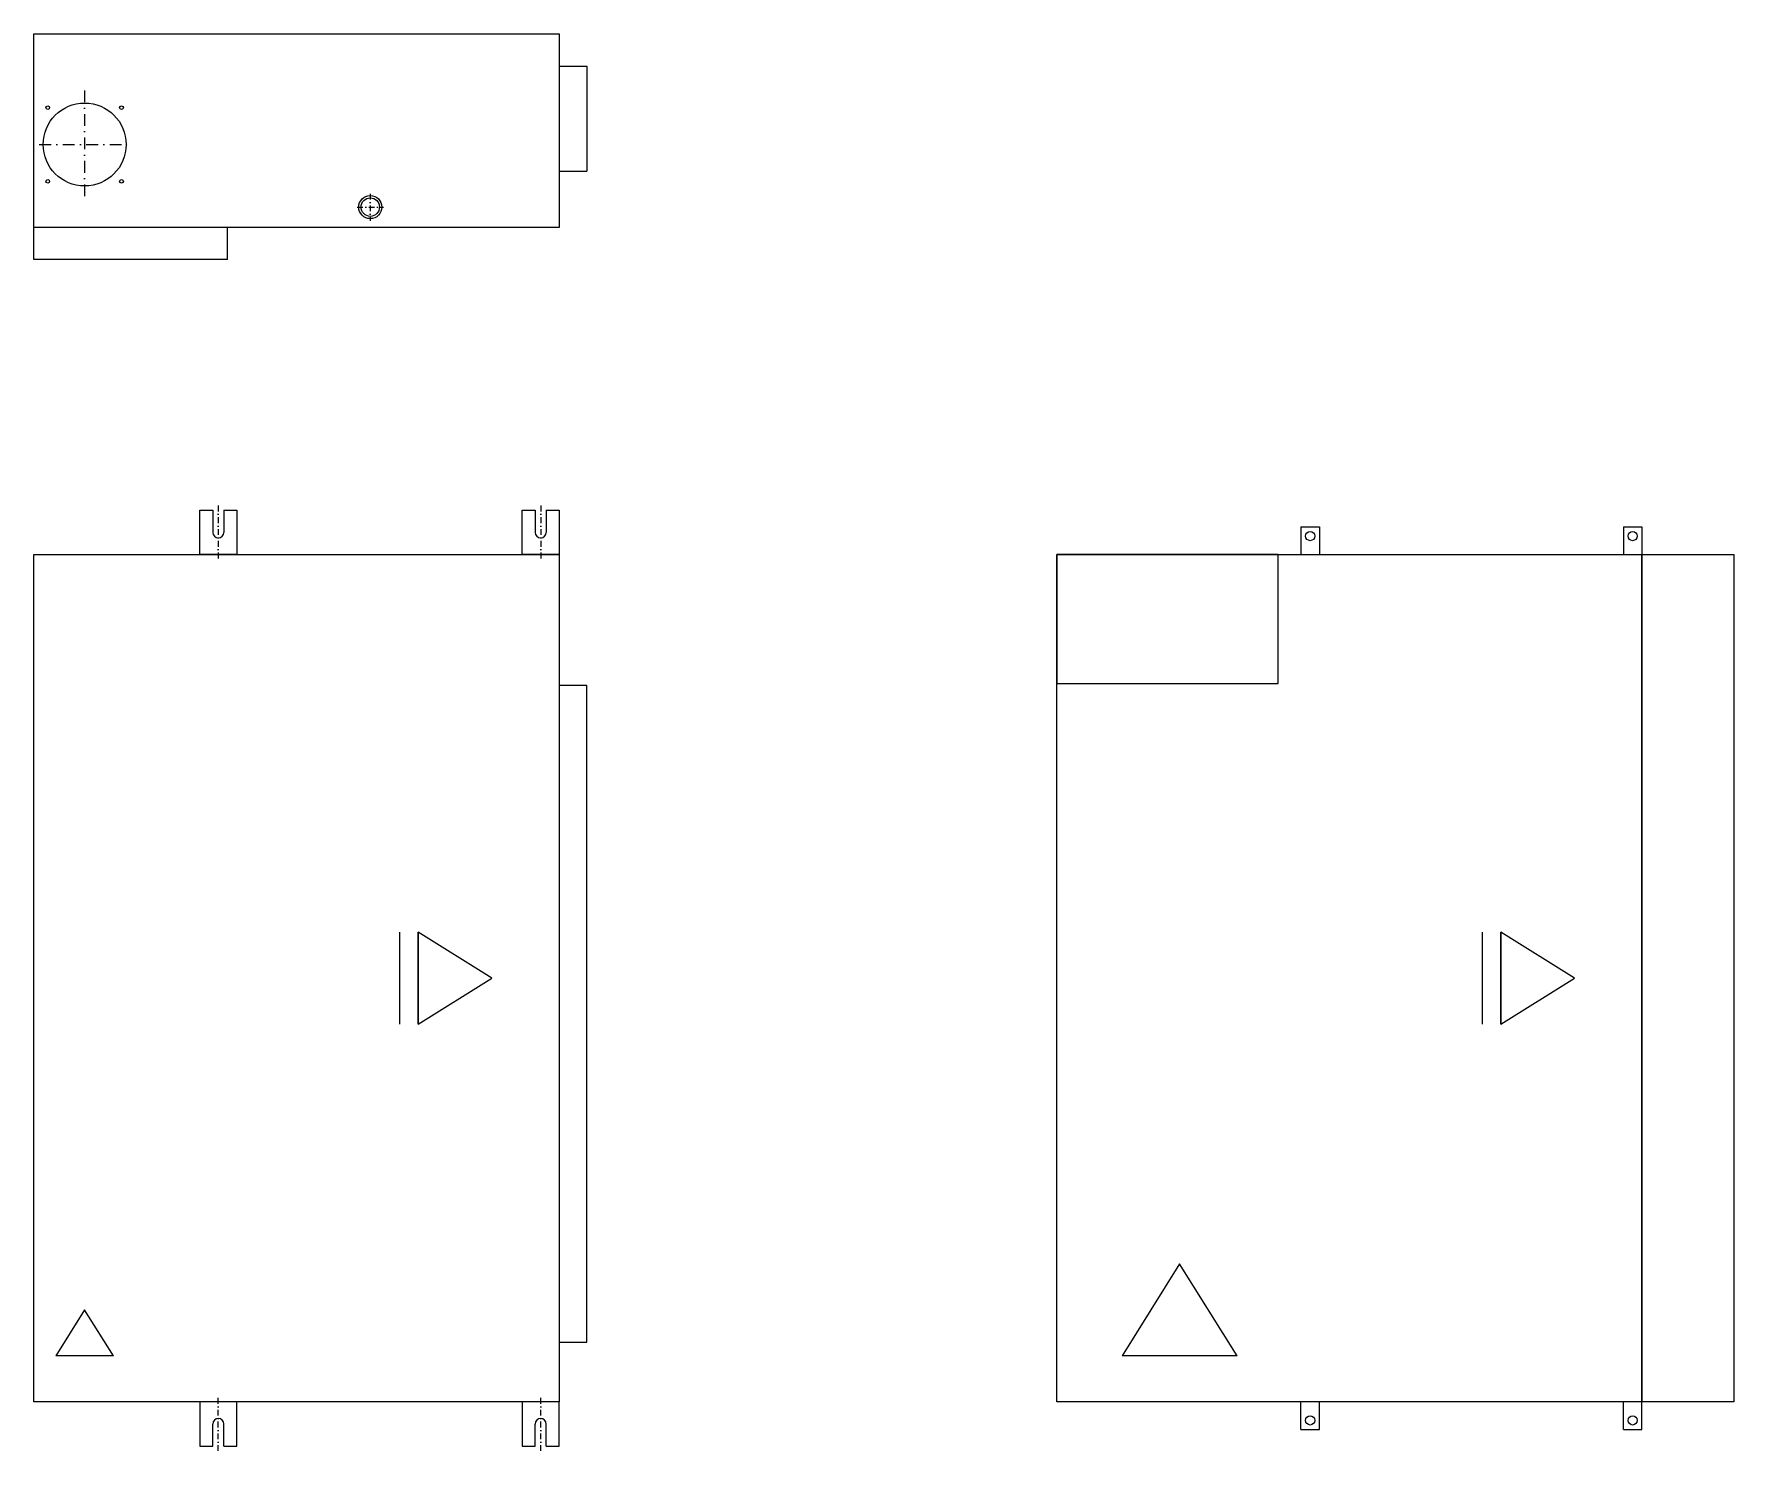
# Model space of a CAD drawing. Header units: millimetres. Extents: x -48331 to 47536, y -69828 to -11916.
# Drawn here: x -1012 to 833, y -18864 to -17325 of the extents above; entities that cross this region are included whole.
import ezdxf

# ---------------------------------------------------------------- set-up
doc = ezdxf.new("R2010")
doc.units = ezdxf.units.MM
doc.linetypes.add('DASHDOT', pattern=[25.4, 12.7, -6.35, 0, -6.35])
doc.layers.add('02 ОВиК', color=7, linetype='Continuous')

# ---------------------------------------------------------------- blocks, each defined once
blk = doc.blocks.new('Решотка приток1')
at = {"color": 0, "linetype": 'Continuous', "lineweight": -2}
for p, q in [((-125, 0), (125, 0)), ((-125, -50), (125, -50)), ((-125, -50), (0, -250)), ((0, -250), (125, -50))]:
    blk.add_line(p, q, dxfattribs=at)
at = {"color": 0}
for p, q in [((-125, 0), (125, 0)), ((-125, -50), (0, -250)), ((125, -50), (-125, -50)), ((0, -250), (125, -50))]:
    blk.add_line(p, q, dxfattribs=at)

msp = doc.modelspace()

# ---------------------------------------------------------------- linework, layer by layer
at = {"layer": '02 ОВиК', "color": 5, "lineweight": -2}
for p, q in [((-1012.5, -17570.4), (-1012.5, -17325.4)), ((-1012.5, -17325.4), (-442.5, -17325.4)), ((-442.5, -17325.4), (-442.5, -17535.4)), ((-442.5, -17360.4), (-412.5, -17360.4)), ((-412.5, -17360.4), (-412.5, -17474.4)), ((-442.5, -17474.4), (-412.5, -17474.4)), ((-442.5, -17535.4), (-1012.5, -17535.4)), ((-802.5, -17570.4), (-802.5, -17535.4)), ((-802.5, -17570.4), (-1012.5, -17570.4)), ((-832.5, -17890.5), (-832.5, -17842.5)), ((-832.5, -17842.5), (-818.5, -17842.5)), ((-818.5, -17842.5), (-818.5, -17866.5)), ((-806.5, -17842.5), (-806.5, -17866.5)), ((-806.5, -17842.5), (-792.5, -17842.5)), ((-792.5, -17842.5), (-792.5, -17890.5)), ((-482.5, -17890.5), (-482.5, -17842.5)), ((-482.5, -17842.5), (-468.5, -17842.5)), ((-468.5, -17842.5), (-468.5, -17866.5)), ((-456.5, -17842.5), (-456.5, -17866.5)), ((-456.5, -17842.5), (-442.5, -17842.5)), ((-442.5, -17842.5), (-442.5, -17890.5)), ((-792.5, -17890.5), (-832.5, -17890.5)), ((-442.5, -17890.5), (-482.5, -17890.5)), ((-442.5, -18032.5), (-412.5, -18032.5)), ((-412.5, -18745.5), (-412.5, -18032.5)), ((-442.5, -18745.5), (-412.5, -18745.5)), ((-832.5, -18810.5), (-832.5, -18858.5)), ((-792.5, -18810.5), (-832.5, -18810.5)), ((-792.5, -18858.5), (-792.5, -18810.5)), ((-482.5, -18810.5), (-482.5, -18858.5)), ((-442.5, -18810.5), (-482.5, -18810.5)), ((-442.5, -18858.5), (-442.5, -18810.5)), ((-818.5, -18858.5), (-818.5, -18834.5)), ((-806.5, -18858.5), (-806.5, -18834.5)), ((-468.5, -18858.5), (-468.5, -18834.5)), ((-456.5, -18858.5), (-456.5, -18834.5)), ((-832.5, -18858.5), (-818.5, -18858.5)), ((-806.5, -18858.5), (-792.5, -18858.5)), ((-482.5, -18858.5), (-468.5, -18858.5)), ((-456.5, -18858.5), (-442.5, -18858.5))]:
    msp.add_line(p, q, dxfattribs=at)
at = {"layer": '02 ОВиК', "color": 5, "linetype": 'DASHDOT', "lineweight": -2}
for p, q in [((-957.5, -17386.8), (-957.5, -17504.1)), ((-1006.7, -17445.4), (-908.2, -17445.4))]:
    msp.add_line(p, q, dxfattribs=at)
at = {"layer": '02 ОВиК', "color": 5, "linetype": 'DASHDOT', "lineweight": -2, "ltscale": 0.5}
for p, q in [((-647.5, -17498.8), (-647.5, -17528.1)), ((-661.9, -17513.4), (-633, -17513.4)), ((-812.5, -17837.3), (-812.5, -17897.4)), ((-462.5, -17837.3), (-462.5, -17897.4)), ((-812.5, -18863.7), (-812.5, -18803.6)), ((-462.5, -18863.7), (-462.5, -18803.6))]:
    msp.add_line(p, q, dxfattribs=at)
at = {"layer": '02 ОВиК', "color": 5}
for p, q in [((362.6, -17860.5), (362.6, -17890.5)), ((362.6, -17860.5), (382.6, -17860.5)), ((382.6, -17860.5), (382.6, -17890.5)), ((712.6, -17860.5), (732.6, -17860.5)), ((712.6, -17860.5), (712.6, -17890.5)), ((732.6, -17860.5), (732.6, -17890.5)), ((230.9, -18660.4), (168.4, -18760.4)), ((293.4, -18760.4), (230.9, -18660.4)), ((-957.5, -18710.4), (-988.7, -18760.4)), ((-926.2, -18760.4), (-957.5, -18710.4)), ((-926.2, -18760.4), (-988.7, -18760.4)), ((293.4, -18760.4), (168.4, -18760.4)), ((362.6, -18840.5), (362.6, -18810.5)), ((382.6, -18840.5), (382.6, -18810.5)), ((712.6, -18840.5), (712.6, -18810.5)), ((732.6, -18840.5), (732.6, -18810.5)), ((362.6, -18840.5), (382.6, -18840.5)), ((712.6, -18840.5), (732.6, -18840.5))]:
    msp.add_line(p, q, dxfattribs=at)
at = {"layer": '02 ОВиК', "color": 5, "lineweight": -2}
msp.add_lwpolyline([(-1012.5, -18810.5), (-1012.5, -17890.5), (-442.5, -17890.5), (-442.5, -18810.5)], close=True, dxfattribs=at)
at = {"layer": '02 ОВиК', "color": 5}
for points in [[(97.6, -17890.5), (732.6, -17890.5), (732.6, -18810.5), (97.6, -18810.5)], [(97.6, -17890.5), (97.6, -18030.7), (337.8, -18030.7), (337.8, -17890.5)], [(832.6, -17890.5), (832.6, -18810.5), (732.6, -18810.5), (732.6, -17890.5)]]:
    msp.add_lwpolyline(points, close=True, dxfattribs=at)
at = {"layer": '02 ОВиК', "color": 5, "lineweight": -2}
for centre, radius in [((-957.5, -17445.4), 45), ((-997.5, -17405.4), 2), ((-917.5, -17405.4), 2), ((-997.5, -17485.4), 2), ((-917.5, -17485.4), 2), ((-647.5, -17513.4), 12.5), ((-647.5, -17513.4), 10)]:
    msp.add_circle(centre, radius, dxfattribs=at)
at = {"layer": '02 ОВиК', "color": 5}
for centre in [(372.6, -17870.5), (722.6, -17870.5), (372.6, -18830.5), (722.6, -18830.5)]:
    msp.add_circle(centre, 5, dxfattribs=at)
at = {"layer": '02 ОВиК', "color": 5, "lineweight": -2}
for centre, start, end in [((-812.5, -17866.5), 180, 0), ((-462.5, -17866.5), 180, 0), ((-812.5, -18834.5), 0, 180), ((-462.5, -18834.5), 0, 180)]:
    msp.add_arc(centre, 6, start, end, dxfattribs=at)

# ---------------------------------------------------------------- block references
at = {"layer": '02 ОВиК', "color": 5, "linetype": 'Continuous', "lineweight": -2, "xscale": 0.4, "yscale": 0.4, "zscale": 0.4, "rotation": 89.99999999999999}
for p in [(-615.4, -18350.5), (559.7, -18350.5)]:
    msp.add_blockref('Решотка приток1', p, dxfattribs=at)

doc.saveas('drawing.dxf')
